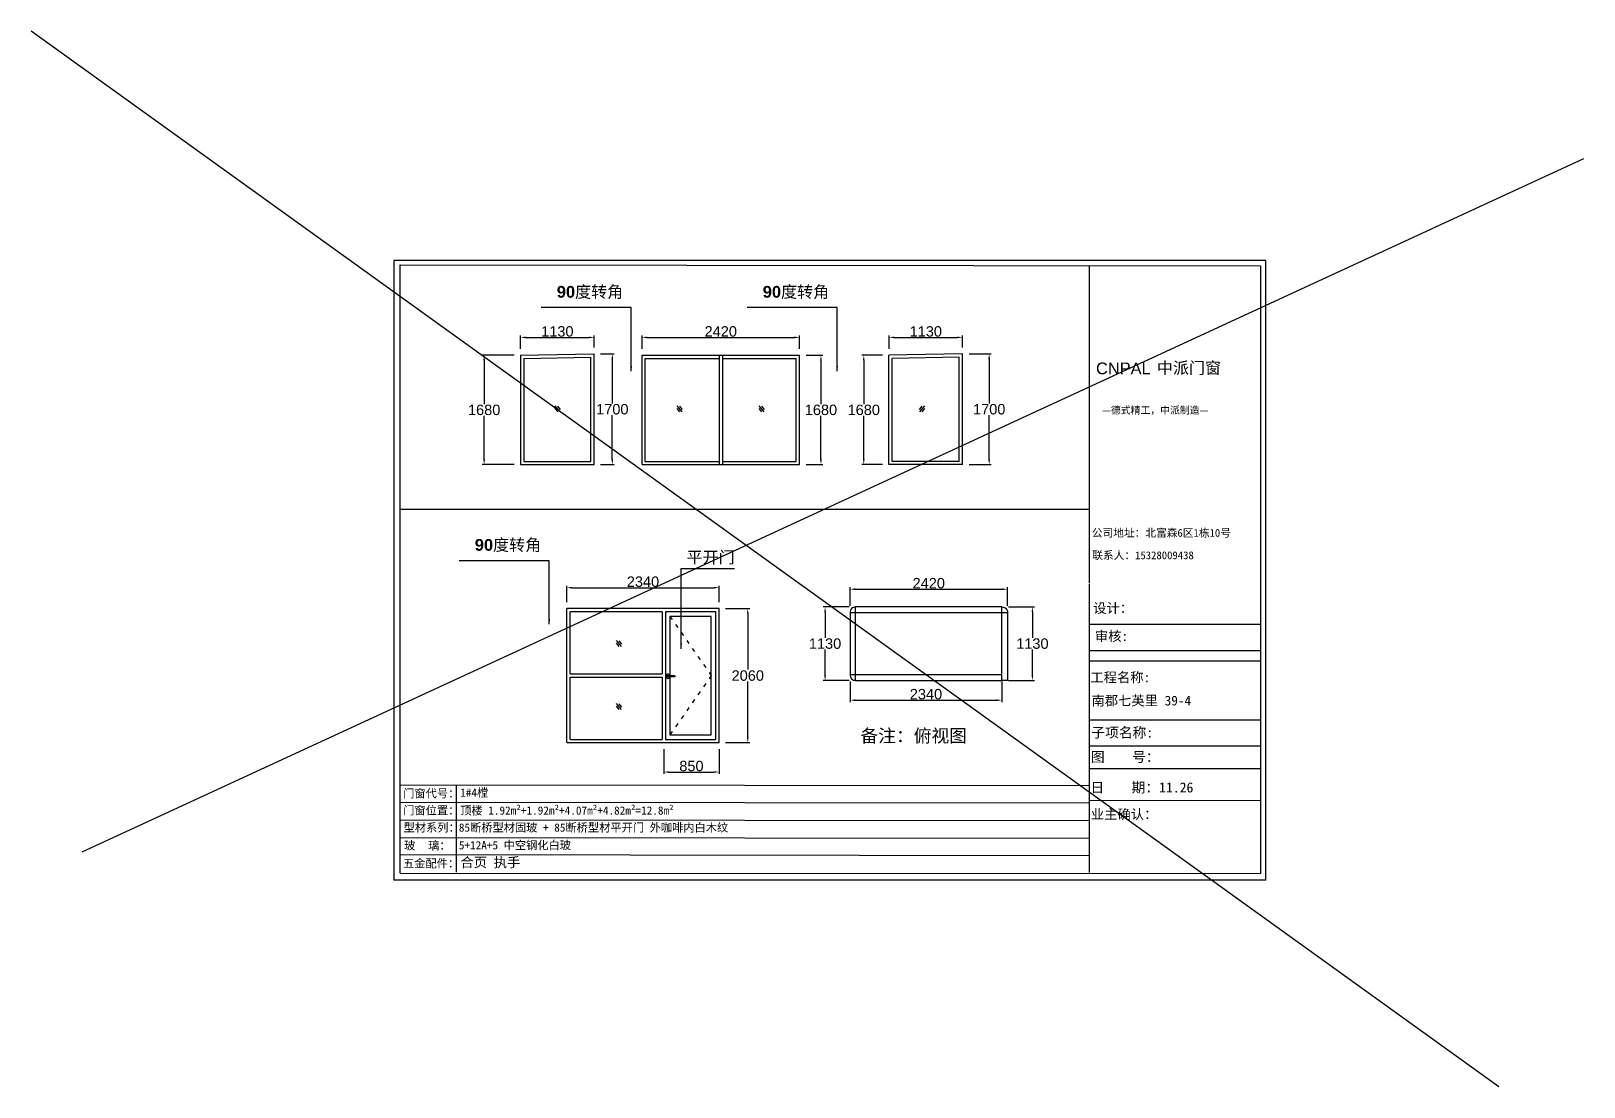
# Model space of a CAD drawing. Header units: inches. Extents: x -138455 to 599497, y -747149 to 13167.
# Drawn here: x 123619 to 147487, y -542100 to -525869 of the extents above; entities that cross this region are included whole.
import ezdxf

# ---------------------------------------------------------------- set-up
doc = ezdxf.new("R2010")
doc.units = ezdxf.units.IN
doc.header["$MEASUREMENT"] = 0
doc.header["$PDMODE"] = 35
doc.header["$PDSIZE"] = -3
doc.linetypes.add('ACAD_ISO03W100', pattern=[30, 12, -18])
doc.layers.add('0 @ 1', color=7, linetype='Continuous')
doc.styles.add('Annotative', font='arialbd.ttf')
doc.styles.add('MtXpl_', font='')
doc.styles.get("Standard").update_dxf_attribs({"font": 'arial.ttf'})
doc.styles.get('MtXpl_').set_extended_font_data('SimSun')
doc.dimstyles.get("Standard").update_dxf_attribs({"dimtxt": 80, "dimasz": 70, "dimexe": 40, "dimexo": 80, "dimgap": 0, "dimtad": 1, "dimtih": 1, "dimtoh": 1, "dimdec": 0, "dimzin": 0, "dimdsep": 46, "dimtxsty": 'Standard', "dimcen": 0.09, "dimadec": 0, "dimazin": 0, "dimtfac": 1, "dimtdec": 0, "dimtofl": 0, "dimtmove": 0, "dimatfit": 3, "dimfxl": 0, "dimtolj": 1, "dimtzin": 0, "dimarcsym": 0})

msp = doc.modelspace()

# ---------------------------------------------------------------- texts
msp.add_text('CNPAL', height=180.36).set_placement((139987.8, -531144.7))
at = {"style": 'MtXpl_'}
for s, height, p in [('中派门窗', 180.36, (140924.3, -531137.2)), ('—德式精工，中派制造—', 110.99, (140082.1, -531752.6)), ('公司地址：北富森6区1栋10号', 120.577, (139923.7, -533643.3)), ('联系人：15328009438', 120.577, (139930.3, -533988)), ('设计：', 149.85, (139944, -534814)), ('审核:', 149.85, (139969.9, -535244.5)), ('工程名称:', 149.85, (139901.1, -535877.8)), ('南郡七英里 39-4', 149.85, (139918.5, -536235.9)), ('子项名称:', 154.84, (139916.7, -536728.7)), ('图    号：', 154.84, (139909.3, -537104.2)), ('日    期：11.26', 154.844, (139902.2, -537573.5)), ('业主确认：', 149.85, (139908.8, -537981.8))]:
    msp.add_text(s, height=height, dxfattribs=at).set_placement(p)
at = {"layer": '0 @ 1', "style": 'Annotative'}
for s, p in [('门窗代号：', (129339, -537652)), ('门窗位置：', (129339, -537912.6)), ('型材系列：', (129344.3, -538176)), ('玻    璃：', (129353.2, -538452.1)), ('五金配件：', (129335.9, -538727.2))]:
    msp.add_text(s, height=126.53, dxfattribs=at).set_placement(p)
at = {"layer": '0 @ 1', "attachment_point": 1, "style": 'Annotative'}
for s, width, heights, insert, char_height in [('90{\\fSimSun|b1|i0|c134|p2;度转角}', 1732.5, [0], (131699.6, -529787.3), 180.693), ('90{\\fSimSun|b1|i0|c134|p2;度转角}', 1732.5, [0], (134865.6, -529787.3), 180.693), ('90{\\fSimSun|b1|i0|c134|p2;度转角}', 1732.5, [0], (130439.2, -533677.5), 180.693), ('{\\fSimSun|b1|i0|c134|p2;平开门}', 1732.5, [0], (133694.6, -533868.5), 180.693), ('{\\fSimSun|b1|i0|c134|p2;备注：俯视图}', 2543.517, [0], (136367.3, -536601.2), 200), ('{\\fSimSun|b1|i0|c134|p2;1#4樘}', 4396.385, [0], (130215.2, -537512.5), 126.534), ('{\\fSimSun|b1|i0|c134|p2;顶楼 1.92m²+1.92m²+4.07m²+4.82m²=12.8m²}', 4396.385, [0], (130215.3, -537787.6), 126.534), ('{\\fSimSun|b1|i0|c134|p2;85断桥型材固玻 + 85断桥型材平开门 外咖啡内白木纹}', 4396.385, [0], (130194.2, -538049.5), 126.534), ('{\\fSimSun|b1|i0|c134|p2;5+12A+5 中空钢化白玻 }', 4396.385, [0], (130194.3, -538320.9), 126.534), ('{\\fSimSun|b1|i0|c134|p2;合页 执手 }', 4396.385, [175.9], (130218.2, -538571.5), 150)]:
    msp.add_mtext_dynamic_manual_height_columns(s, width=width, gutter_width=903.5, heights=heights, dxfattribs=dict(at, insert=insert, char_height=char_height))

# ---------------------------------------------------------------- blocks, each defined once
blk = doc.blocks.new('*D2349')
at = {"color": 0, "lineweight": -2, "transparency": 16777216}
for p, q in [((131043, -530853), (130553, -530853)), ((130583, -530933), (130583, -531602)), ((130583, -532453), (130583, -531785)), ((131043, -532533), (130553, -532533))]:
    blk.add_line(p, q, dxfattribs=at)
at = {"color": 0, "transparency": 16777216}
for points in [[(130569, -530933), (130596, -530933), (130583, -530853)], [(130569, -532453), (130596, -532453), (130583, -532533)]]:
    blk.add_solid(points, dxfattribs=at)
at = {"layer": 'Defpoints', "color": 0, "transparency": 16777216}
for p in [(131143, -530853), (130583, -532533), (131143, -532533)]:
    blk.add_point(p, dxfattribs=at)
at = {"color": 0, "transparency": 16777216, "insert": (130583, -531693), "char_height": 160, "attachment_point": 5}
blk.add_mtext('\\A1;1680', dxfattribs=at)
blk = doc.blocks.new('*D2350')
at = {"color": 0, "lineweight": -2, "transparency": 16777216}
for p, q in [((132373, -530833), (132583, -530833)), ((132553, -530913), (132553, -531592)), ((132553, -532453), (132553, -531775)), ((132373, -532533), (132583, -532533))]:
    blk.add_line(p, q, dxfattribs=at)
at = {"color": 0, "transparency": 16777216}
for points in [[(132540, -530913), (132566, -530913), (132553, -530833)], [(132540, -532453), (132566, -532453), (132553, -532533)]]:
    blk.add_solid(points, dxfattribs=at)
at = {"layer": 'Defpoints', "color": 0, "transparency": 16777216}
for p in [(132273, -530833), (132273, -532533), (132553, -532533)]:
    blk.add_point(p, dxfattribs=at)
at = {"color": 0, "transparency": 16777216, "insert": (132553, -531683), "char_height": 160, "attachment_point": 5}
blk.add_mtext('\\A1;1700', dxfattribs=at)
blk = doc.blocks.new('123as')
at = {"color": 0}
for p, q in [((90189, 51387), (90252, 51462)), ((90194, 51330), (90312, 51470)), ((90251, 51335), (90314, 51410))]:
    blk.add_line(p, q, dxfattribs=at)
blk = doc.blocks.new('*D2351')
at = {"color": 0, "lineweight": -2, "transparency": 16777216}
for p, q in [((135530, -530853), (135790, -530853)), ((135760, -530933), (135760, -531602)), ((135760, -532453), (135760, -531785)), ((135530, -532533), (135790, -532533))]:
    blk.add_line(p, q, dxfattribs=at)
at = {"color": 0, "transparency": 16777216}
for points in [[(135746, -530933), (135773, -530933), (135760, -530853)], [(135746, -532453), (135773, -532453), (135760, -532533)]]:
    blk.add_solid(points, dxfattribs=at)
at = {"layer": 'Defpoints', "color": 0, "transparency": 16777216}
for p in [(135430, -530853), (135430, -532533), (135760, -532533)]:
    blk.add_point(p, dxfattribs=at)
at = {"color": 0, "transparency": 16777216, "insert": (135760, -531693), "char_height": 160, "attachment_point": 5}
blk.add_mtext('\\A1;1680', dxfattribs=at)
blk = doc.blocks.new('*D2352')
at = {"color": 0, "lineweight": -2, "transparency": 16777216}
for p, q in [((136706, -530853), (136388, -530853)), ((136418, -530933), (136418, -531602)), ((136418, -532453), (136418, -531785)), ((136706, -532533), (136388, -532533))]:
    blk.add_line(p, q, dxfattribs=at)
at = {"color": 0, "transparency": 16777216}
for points in [[(136405, -530933), (136431, -530933), (136418, -530853)], [(136405, -532453), (136431, -532453), (136418, -532533)]]:
    blk.add_solid(points, dxfattribs=at)
at = {"layer": 'Defpoints', "color": 0, "transparency": 16777216}
for p in [(136806, -530853), (136418, -532533), (136806, -532533)]:
    blk.add_point(p, dxfattribs=at)
at = {"color": 0, "transparency": 16777216, "insert": (136418, -531693), "char_height": 160, "attachment_point": 5}
blk.add_mtext('\\A1;1680', dxfattribs=at)
blk = doc.blocks.new('*D2353')
at = {"color": 0, "lineweight": -2, "transparency": 16777216}
for p, q in [((138036, -530833), (138376, -530833)), ((138346, -530913), (138346, -531592)), ((138346, -532453), (138346, -531775)), ((138036, -532533), (138376, -532533))]:
    blk.add_line(p, q, dxfattribs=at)
at = {"color": 0, "transparency": 16777216}
for points in [[(138332, -530913), (138359, -530913), (138346, -530833)], [(138332, -532453), (138359, -532453), (138346, -532533)]]:
    blk.add_solid(points, dxfattribs=at)
at = {"layer": 'Defpoints', "color": 0, "transparency": 16777216}
for p in [(137936, -530833), (137936, -532533), (138346, -532533)]:
    blk.add_point(p, dxfattribs=at)
at = {"color": 0, "transparency": 16777216, "insert": (138346, -531683), "char_height": 160, "attachment_point": 5}
blk.add_mtext('\\A1;1700', dxfattribs=at)
blk = doc.blocks.new('*D2354')
at = {"color": 0, "lineweight": -2, "transparency": 16777216}
for p, q in [((134294, -534747), (134665, -534747)), ((134635, -534827), (134635, -535685)), ((134635, -536727), (134635, -535868)), ((134294, -536807), (134665, -536807))]:
    blk.add_line(p, q, dxfattribs=at)
at = {"color": 0, "transparency": 16777216}
for points in [[(134622, -534827), (134648, -534827), (134635, -534747)], [(134622, -536727), (134648, -536727), (134635, -536807)]]:
    blk.add_solid(points, dxfattribs=at)
at = {"layer": 'Defpoints', "color": 0, "transparency": 16777216}
for p in [(134194, -534747), (134194, -536807), (134635, -536807)]:
    blk.add_point(p, dxfattribs=at)
at = {"color": 0, "transparency": 16777216, "insert": (134635, -535777), "char_height": 160, "attachment_point": 5}
blk.add_mtext('\\A1;2060', dxfattribs=at)
blk = doc.blocks.new('*D2355')
at = {"color": 0, "lineweight": -2, "transparency": 16777216}
for p, q in [((131854, -534647), (131854, -534396)), ((134194, -534647), (134194, -534396)), ((131934, -534426), (134114, -534426))]:
    blk.add_line(p, q, dxfattribs=at)
at = {"color": 0, "transparency": 16777216}
for points in [[(131934, -534412), (131934, -534439), (131854, -534426)], [(134114, -534412), (134114, -534439), (134194, -534426)]]:
    blk.add_solid(points, dxfattribs=at)
at = {"layer": 'Defpoints', "color": 0, "transparency": 16777216}
for p in [(134194, -534426), (131854, -534747), (134194, -534747)]:
    blk.add_point(p, dxfattribs=at)
at = {"color": 0, "transparency": 16777216, "insert": (133024, -534334), "char_height": 160, "attachment_point": 5}
blk.add_mtext('\\A1;2340', dxfattribs=at)
blk = doc.blocks.new('*D2356')
at = {"color": 0, "lineweight": -2, "transparency": 16777216}
for p, q in [((133344, -536907), (133344, -537289)), ((134194, -536907), (134194, -537289)), ((133424, -537259), (134114, -537259))]:
    blk.add_line(p, q, dxfattribs=at)
at = {"color": 0, "transparency": 16777216}
for points in [[(133424, -537246), (133424, -537272), (133344, -537259)], [(134114, -537246), (134114, -537272), (134194, -537259)]]:
    blk.add_solid(points, dxfattribs=at)
at = {"layer": 'Defpoints', "color": 0, "transparency": 16777216}
for p in [(133344, -536807), (134194, -536807), (134194, -537259)]:
    blk.add_point(p, dxfattribs=at)
at = {"color": 0, "transparency": 16777216, "insert": (133769, -537167), "char_height": 160, "attachment_point": 5}
blk.add_mtext('\\A1;850', dxfattribs=at)
blk = doc.blocks.new('dzcs')
blk.add_lwpolyline([(142096, -3328), (142196, -3328, 0.414214), (142206, -3318), (142206, -3318, 0.414214), (142196, -3308), (142096, -3308, 0.414214), (142086, -3318), (142086, -3318, 0.414214)], format="xyb", close=True)
blk.add_lwpolyline([(142182, -3328), (142182, -3342, 0.414214), (142196, -3355), (142196, -3355, 0.414214), (142209, -3342), (142209, -3294, 0.414214), (142196, -3280), (142196, -3280, 0.414214), (142182, -3294), (142182, -3308)], format="xyb")
blk = doc.blocks.new('*D2367')
at = {"color": 0, "lineweight": -2, "transparency": 16777216}
for p, q in [((136207, -535866), (136207, -536185)), ((138542, -535866), (138542, -536185)), ((136287, -536155), (138462, -536155))]:
    blk.add_line(p, q, dxfattribs=at)
at = {"color": 0, "transparency": 16777216}
for points in [[(136287, -536142), (136287, -536168), (136207, -536155)], [(138462, -536142), (138462, -536168), (138542, -536155)]]:
    blk.add_solid(points, dxfattribs=at)
at = {"layer": 'Defpoints', "color": 0, "transparency": 16777216}
for p in [(136207, -535766), (138542, -535766), (138542, -536155)]:
    blk.add_point(p, dxfattribs=at)
at = {"color": 0, "transparency": 16777216, "insert": (137374, -536063), "char_height": 160, "attachment_point": 5}
blk.add_mtext('\\A1;2340', dxfattribs=at)
blk = doc.blocks.new('*D2368')
at = {"color": 0, "lineweight": -2, "transparency": 16777216}
for p, q in [((136207, -534706), (136207, -534419)), ((138627, -534706), (138627, -534419)), ((136287, -534449), (138547, -534449))]:
    blk.add_line(p, q, dxfattribs=at)
at = {"color": 0, "transparency": 16777216}
for points in [[(136287, -534435), (136287, -534462), (136207, -534449)], [(138547, -534435), (138547, -534462), (138627, -534449)]]:
    blk.add_solid(points, dxfattribs=at)
at = {"layer": 'Defpoints', "color": 0, "transparency": 16777216}
for p in [(138627, -534449), (136207, -534806), (138627, -534806)]:
    blk.add_point(p, dxfattribs=at)
at = {"color": 0, "transparency": 16777216, "insert": (137417, -534357), "char_height": 160, "attachment_point": 5}
blk.add_mtext('\\A1;2420', dxfattribs=at)
blk = doc.blocks.new('*D2369')
at = {"color": 0, "lineweight": -2, "transparency": 16777216}
for p, q in [((138642, -534721), (139040, -534721)), ((139010, -534801), (139010, -535194)), ((139010, -535771), (139010, -535378)), ((138642, -535851), (139040, -535851))]:
    blk.add_line(p, q, dxfattribs=at)
at = {"color": 0, "transparency": 16777216}
for points in [[(138997, -534801), (139023, -534801), (139010, -534721)], [(138997, -535771), (139023, -535771), (139010, -535851)]]:
    blk.add_solid(points, dxfattribs=at)
at = {"layer": 'Defpoints', "color": 0, "transparency": 16777216}
for p in [(138542, -534721), (138542, -535851), (139010, -535851)]:
    blk.add_point(p, dxfattribs=at)
at = {"color": 0, "transparency": 16777216, "insert": (139010, -535286), "char_height": 160, "attachment_point": 5}
blk.add_mtext('\\A1;1130', dxfattribs=at)
blk = doc.blocks.new('*D2370')
at = {"color": 0, "lineweight": -2, "transparency": 16777216}
for p, q in [((136192, -534721), (135793, -534721)), ((135823, -534801), (135823, -535194)), ((135823, -535771), (135823, -535378)), ((136192, -535851), (135793, -535851))]:
    blk.add_line(p, q, dxfattribs=at)
at = {"color": 0, "transparency": 16777216}
for points in [[(135810, -534801), (135837, -534801), (135823, -534721)], [(135810, -535771), (135837, -535771), (135823, -535851)]]:
    blk.add_solid(points, dxfattribs=at)
at = {"layer": 'Defpoints', "color": 0, "transparency": 16777216}
for p in [(136292, -534721), (135823, -535851), (136292, -535851)]:
    blk.add_point(p, dxfattribs=at)
at = {"color": 0, "transparency": 16777216, "insert": (135823, -535286), "char_height": 160, "attachment_point": 5}
blk.add_mtext('\\A1;1130', dxfattribs=at)
blk = doc.blocks.new('*D2371')
at = {"color": 0, "lineweight": -2, "transparency": 16777216}
for p, q in [((131143, -530753), (131143, -530548)), ((131223, -530578), (132193, -530578)), ((132273, -530733), (132273, -530548))]:
    blk.add_line(p, q, dxfattribs=at)
at = {"color": 0, "transparency": 16777216}
for points in [[(131223, -530565), (131223, -530592), (131143, -530578)], [(132193, -530565), (132193, -530592), (132273, -530578)]]:
    blk.add_solid(points, dxfattribs=at)
at = {"layer": 'Defpoints', "color": 0, "transparency": 16777216}
for p in [(132273, -530578), (132273, -530833), (131143, -530853)]:
    blk.add_point(p, dxfattribs=at)
at = {"color": 0, "transparency": 16777216, "insert": (131708, -530487), "char_height": 160, "attachment_point": 5}
blk.add_mtext('\\A1;1130', dxfattribs=at)
blk = doc.blocks.new('*D2372')
at = {"color": 0, "lineweight": -2, "transparency": 16777216}
for p, q in [((133010, -530753), (133010, -530548)), ((133090, -530578), (135350, -530578)), ((135430, -530753), (135430, -530548))]:
    blk.add_line(p, q, dxfattribs=at)
at = {"color": 0, "transparency": 16777216}
for points in [[(133090, -530565), (133090, -530592), (133010, -530578)], [(135350, -530565), (135350, -530592), (135430, -530578)]]:
    blk.add_solid(points, dxfattribs=at)
at = {"layer": 'Defpoints', "color": 0, "transparency": 16777216}
for p in [(135430, -530578), (133010, -530853), (135430, -530853)]:
    blk.add_point(p, dxfattribs=at)
at = {"color": 0, "transparency": 16777216, "insert": (134220, -530487), "char_height": 160, "attachment_point": 5}
blk.add_mtext('\\A1;2420', dxfattribs=at)
blk = doc.blocks.new('*D2373')
at = {"color": 0, "lineweight": -2, "transparency": 16777216}
for p, q in [((136806, -530753), (136806, -530548)), ((136886, -530578), (137856, -530578)), ((137936, -530733), (137936, -530548))]:
    blk.add_line(p, q, dxfattribs=at)
at = {"color": 0, "transparency": 16777216}
for points in [[(136886, -530565), (136886, -530592), (136806, -530578)], [(137856, -530565), (137856, -530592), (137936, -530578)]]:
    blk.add_solid(points, dxfattribs=at)
at = {"layer": 'Defpoints', "color": 0, "transparency": 16777216}
for p in [(137936, -530578), (137936, -530833), (136806, -530853)]:
    blk.add_point(p, dxfattribs=at)
at = {"color": 0, "transparency": 16777216, "insert": (137371, -530487), "char_height": 160, "attachment_point": 5}
blk.add_mtext('\\A1;1130', dxfattribs=at)

# ---------------------------------------------------------------- dimensions: what is measured, and where the dimension line sits
for base, p1, p2, picture, middle in [((132273.1, -530578.3), (131143.1, -530853.3), (132273.1, -530833.3), '*D2371', (131708.1, -530486.5)), ((135430.1, -530578.3), (133010.1, -530853.3), (135430.1, -530853.3), '*D2372', (134220.1, -530486.6)), ((137935.6, -530578.3), (136805.6, -530853.3), (137935.6, -530833.3), '*D2373', (137370.6, -530486.5)), ((134194.1, -534425.5), (131854.1, -534746.5), (134194.1, -534746.5), '*D2355', (133024.1, -534333.8)), ((138626.8, -534448.5), (136206.8, -534806), (138626.8, -534806), '*D2368', (137416.8, -534356.8)), ((134194.1, -537259), (133344.1, -536806.5), (134194.1, -536806.5), '*D2356', (133769.1, -537167.3))]:
    dim = msp.add_linear_dim(base=base, p1=p1, p2=p2, dimstyle='Standard', override={"dimtxt": 160, "dimasz": 80, "dimexe": 30, "dimexo": 100, "dimgap": 10, "dimfxl": 100})
    dim.commit()
    dim.dimension.update_dxf_attribs({"geometry": picture, "text_midpoint": middle})
dim = msp.add_linear_dim(base=(132553.1, -532533.3), p1=(132273.1, -530833.3), p2=(132273.1, -532533.3), angle=90, dimstyle='Standard', override={"dimtxt": 160, "dimasz": 80, "dimexe": 30, "dimexo": 100, "dimgap": 10, "dimfxl": 100})
dim.commit()
dim.dimension.update_dxf_attribs({"geometry": '*D2350', "text_midpoint": (132553.1, -531683.3), "dimtype": 160})
for base, p1, p2, picture, middle in [((138345.6, -532533.3), (137935.6, -530833.3), (137935.6, -532533.3), '*D2353', (138345.6, -531683.3)), ((130582.6, -532533.3), (131143.1, -530853.3), (131143.1, -532533.3), '*D2349', (130582.6, -531693.3)), ((135759.6, -532533.3), (135430.1, -530853.3), (135430.1, -532533.3), '*D2351', (135759.6, -531693.3)), ((136418.1, -532533.3), (136805.6, -530853.3), (136805.6, -532533.3), '*D2352', (136418.1, -531693.3)), ((134635.1, -536806.5), (134194.1, -534746.5), (134194.1, -536806.5), '*D2354', (134635.1, -535776.5)), ((135823.5, -535851), (136291.8, -534721), (136291.8, -535851), '*D2370', (135823.5, -535286)), ((139010.1, -535851), (138541.8, -534721), (138541.8, -535851), '*D2369', (139010.1, -535286))]:
    dim = msp.add_linear_dim(base=base, p1=p1, p2=p2, angle=90, dimstyle='Standard', override={"dimtxt": 160, "dimasz": 80, "dimexe": 30, "dimexo": 100, "dimgap": 10, "dimfxl": 100})
    dim.commit()
    dim.dimension.update_dxf_attribs({"geometry": picture, "text_midpoint": middle})
dim = msp.add_linear_dim(base=(138541.8, -536155), p1=(136206.8, -535766), p2=(138541.8, -535766), text='2340', dimstyle='Standard', override={"dimtxt": 160, "dimasz": 80, "dimexe": 30, "dimexo": 100, "dimgap": 10, "dimfxl": 100})
dim.commit()
dim.dimension.update_dxf_attribs({"geometry": '*D2367', "text_midpoint": (137374.3, -536063.3)})

# ---------------------------------------------------------------- linework, layer by layer
for p, q in [((146180.7, -542099.8), (123618.6, -525869.2)), ((124402.6, -538488.2), (147487.4, -527827.3)), ((129192.4, -529394.3), (129192.4, -534464.6)), ((142597.9, -529394.3), (129192.4, -529394.3)), ((142597.9, -534474.1), (142597.9, -529394.3)), ((129292.3, -538811.9), (129292.4, -529465.2)), ((129292.4, -529465.2), (142514, -529478.3)), ((139880, -529478.3), (139879.9, -534357.1)), ((142514, -529478.3), (142517.6, -538821.2)), ((131143.1, -530853.3), (132273.1, -530833.3)), ((132273.1, -532533.3), (132273.1, -530833.3)), ((137935.6, -530833.3), (136805.6, -530853.3)), ((137935.6, -532533.3), (137935.6, -530833.3)), ((131143.1, -530853.3), (131143.1, -532533.3)), ((131193.1, -530902.4), (132223.1, -530884.2)), ((131193.1, -530902.4), (131193.1, -532483.3)), ((132223.1, -532483.3), (132223.1, -530884.2)), ((133010.1, -532533.3), (133010.1, -530853.3)), ((133010.1, -530853.3), (135430.1, -530853.3)), ((133060.1, -530903.3), (134195.1, -530903.3)), ((133060.1, -532483.3), (133060.1, -530903.3)), ((134195.1, -530853.3), (134195.1, -532533.3)), ((134245.1, -530853.3), (134245.1, -532533.3)), ((134245.1, -530903.3), (135380.1, -530903.3)), ((135380.1, -532483.3), (135380.1, -530903.3)), ((135430.1, -532533.3), (135430.1, -530853.3)), ((136805.6, -532533.3), (136805.6, -530853.3)), ((137885.6, -530884.2), (136855.6, -530902.4)), ((136855.6, -532483.3), (136855.6, -530902.4)), ((137885.6, -532483.3), (137885.6, -530884.2)), ((131193.1, -532483.3), (132223.1, -532483.3)), ((133060.1, -532483.3), (134195.1, -532483.3)), ((134245.1, -532483.3), (135380.1, -532483.3)), ((137885.6, -532483.3), (136855.6, -532483.3)), ((131143.1, -532533.3), (132273.1, -532533.3)), ((133010.1, -532533.3), (135430.1, -532533.3)), ((137935.6, -532533.3), (136805.6, -532533.3)), ((129292.3, -533218.3), (139879.9, -533218.3)), ((139880, -534372.6), (139879.9, -538804.4)), ((129192.4, -534464.6), (129192.4, -538921.3)), ((142597.9, -538921.3), (142597.9, -534474.1)), ((131854.1, -536806.5), (131854.1, -534746.5)), ((134194.1, -534746.5), (131854.1, -534746.5)), ((133319.1, -534796.5), (131904.1, -534796.5)), ((131904.1, -535751.5), (131904.1, -534796.5)), ((133319.1, -534796.5), (133319.1, -535751.5)), ((134144.1, -534796.5), (133369.1, -534796.5)), ((133369.1, -534796.5), (133369.1, -536756.5)), ((134074.1, -534866.5), (133439.1, -534866.5)), ((133439.1, -534866.5), (133439.1, -536686.5)), ((134074.1, -536686.5), (134074.1, -534866.5)), ((134144.1, -536756.5), (134144.1, -534796.5)), ((134194.1, -536806.5), (134194.1, -534746.5)), ((139880, -534983.9), (142514, -534983.9)), ((139879.9, -535390.2), (142513.9, -535390.2)), ((139879.9, -535551.2), (142515.4, -535550.5)), ((131904.1, -535751.5), (133319.1, -535751.5)), ((131904.1, -536756.5), (131904.1, -535801.5)), ((131904.1, -535801.5), (133319.1, -535801.5)), ((133319.1, -535801.5), (133319.1, -536756.5)), ((139879.9, -536458.7), (142515.5, -536458)), ((131854.1, -536806.5), (134194.1, -536806.5)), ((131904.1, -536756.5), (133319.1, -536756.5)), ((133369.1, -536756.5), (134144.1, -536756.5)), ((133439.1, -536686.5), (134074.1, -536686.5)), ((139879.9, -536857), (142515.6, -536856.3)), ((139879.9, -537204.4), (142515.7, -537203.7)), ((129292.3, -537454.9), (139879.9, -537466.1)), ((130152.2, -537455.9), (130152.5, -538797.1)), ((129292.3, -537722.3), (139879.9, -537733.6)), ((139879.9, -537694.8), (142515.8, -537694.1)), ((129292.3, -537991.6), (139879.9, -538002.9)), ((129292.3, -538263), (139879.9, -538274.3)), ((129292.3, -538527.9), (139879.9, -538541.2)), ((142597.9, -538921.3), (129192.4, -538921.3)), ((129292.3, -538811.9), (142517.6, -538821.2))]:
    msp.add_line(p, q)
at = {"linetype": 'ACAD_ISO03W100', "ltscale": 5}
msp.add_lwpolyline([(133439.1, -534866.5), (134074.1, -535776.5), (133439.1, -536686.5)], dxfattribs=at)
msp.add_lwpolyline([(136291.8, -535851), (136291.8, -534721), (136291.8, -534721, 0.4142136), (136206.8, -534806), (136206.8, -535766)], format="xyb")
for points in [[(136206.8, -534806), (138626.8, -534806)], [(138541.8, -534721), (136291.8, -534721)]]:
    msp.add_lwpolyline(points)
for points in [[(138626.8, -535851), (138541.8, -535851), (138541.8, -534721), (138541.8, -534721, -0.4142136), (138626.8, -534806)], [(136206.8, -535766, 0.4142136), (136291.8, -535851), (138541.8, -535851), (138541.8, -535766)]]:
    msp.add_lwpolyline(points, format="xyb", close=True)

# ---------------------------------------------------------------- block references
at = {"yscale": 0.6684526412304121, "zscale": 0.6684526412304121}
for p, xscale in [((192042.4, -566035.7), -0.6684526412304121), ((193919.4, -566035.7), -0.6684526412304121), ((195179.9, -566035.7), -0.6684526412304121), ((76987.7, -566035.7), 0.6684526412304121), ((192987, -569643.4), -0.6684526412304121), ((192987, -570610.9), -0.6684526412304121)]:
    msp.add_blockref('123as', p, dxfattribs=dict(at, xscale=xscale))
at = {"xscale": -1}
msp.add_blockref('dzcs', (275602.3, -532469.7), dxfattribs=at)

msp.set_redraw_order([(e.dxf.handle, doc.entitydb.next_handle()) for e in msp.query("TEXT MTEXT ATTDEF DIMENSION ARC_DIMENSION")])  # texts and dimensions are drawn at this point

# ---------------------------------------------------------------- leaders
for points in [[(132843.6, -531097.8), (132843.6, -530120.3), (131458.6, -530120.3)], [(136009.6, -531097.8), (136009.6, -530120.3), (134624.6, -530120.3)], [(131583.1, -534988), (131583.1, -534010.5), (130198.1, -534010.5)], [(133611.6, -535363), (133611.6, -534128.5), (134431.6, -534128.5)]]:
    msp.add_leader(points, dimstyle='Standard', override={"dimtxt": 160, "dimasz": 80, "dimexe": 30, "dimexo": 100, "dimgap": 10, "dimtad": 0, "dimfxl": 100})

doc.saveas('drawing.dxf')
